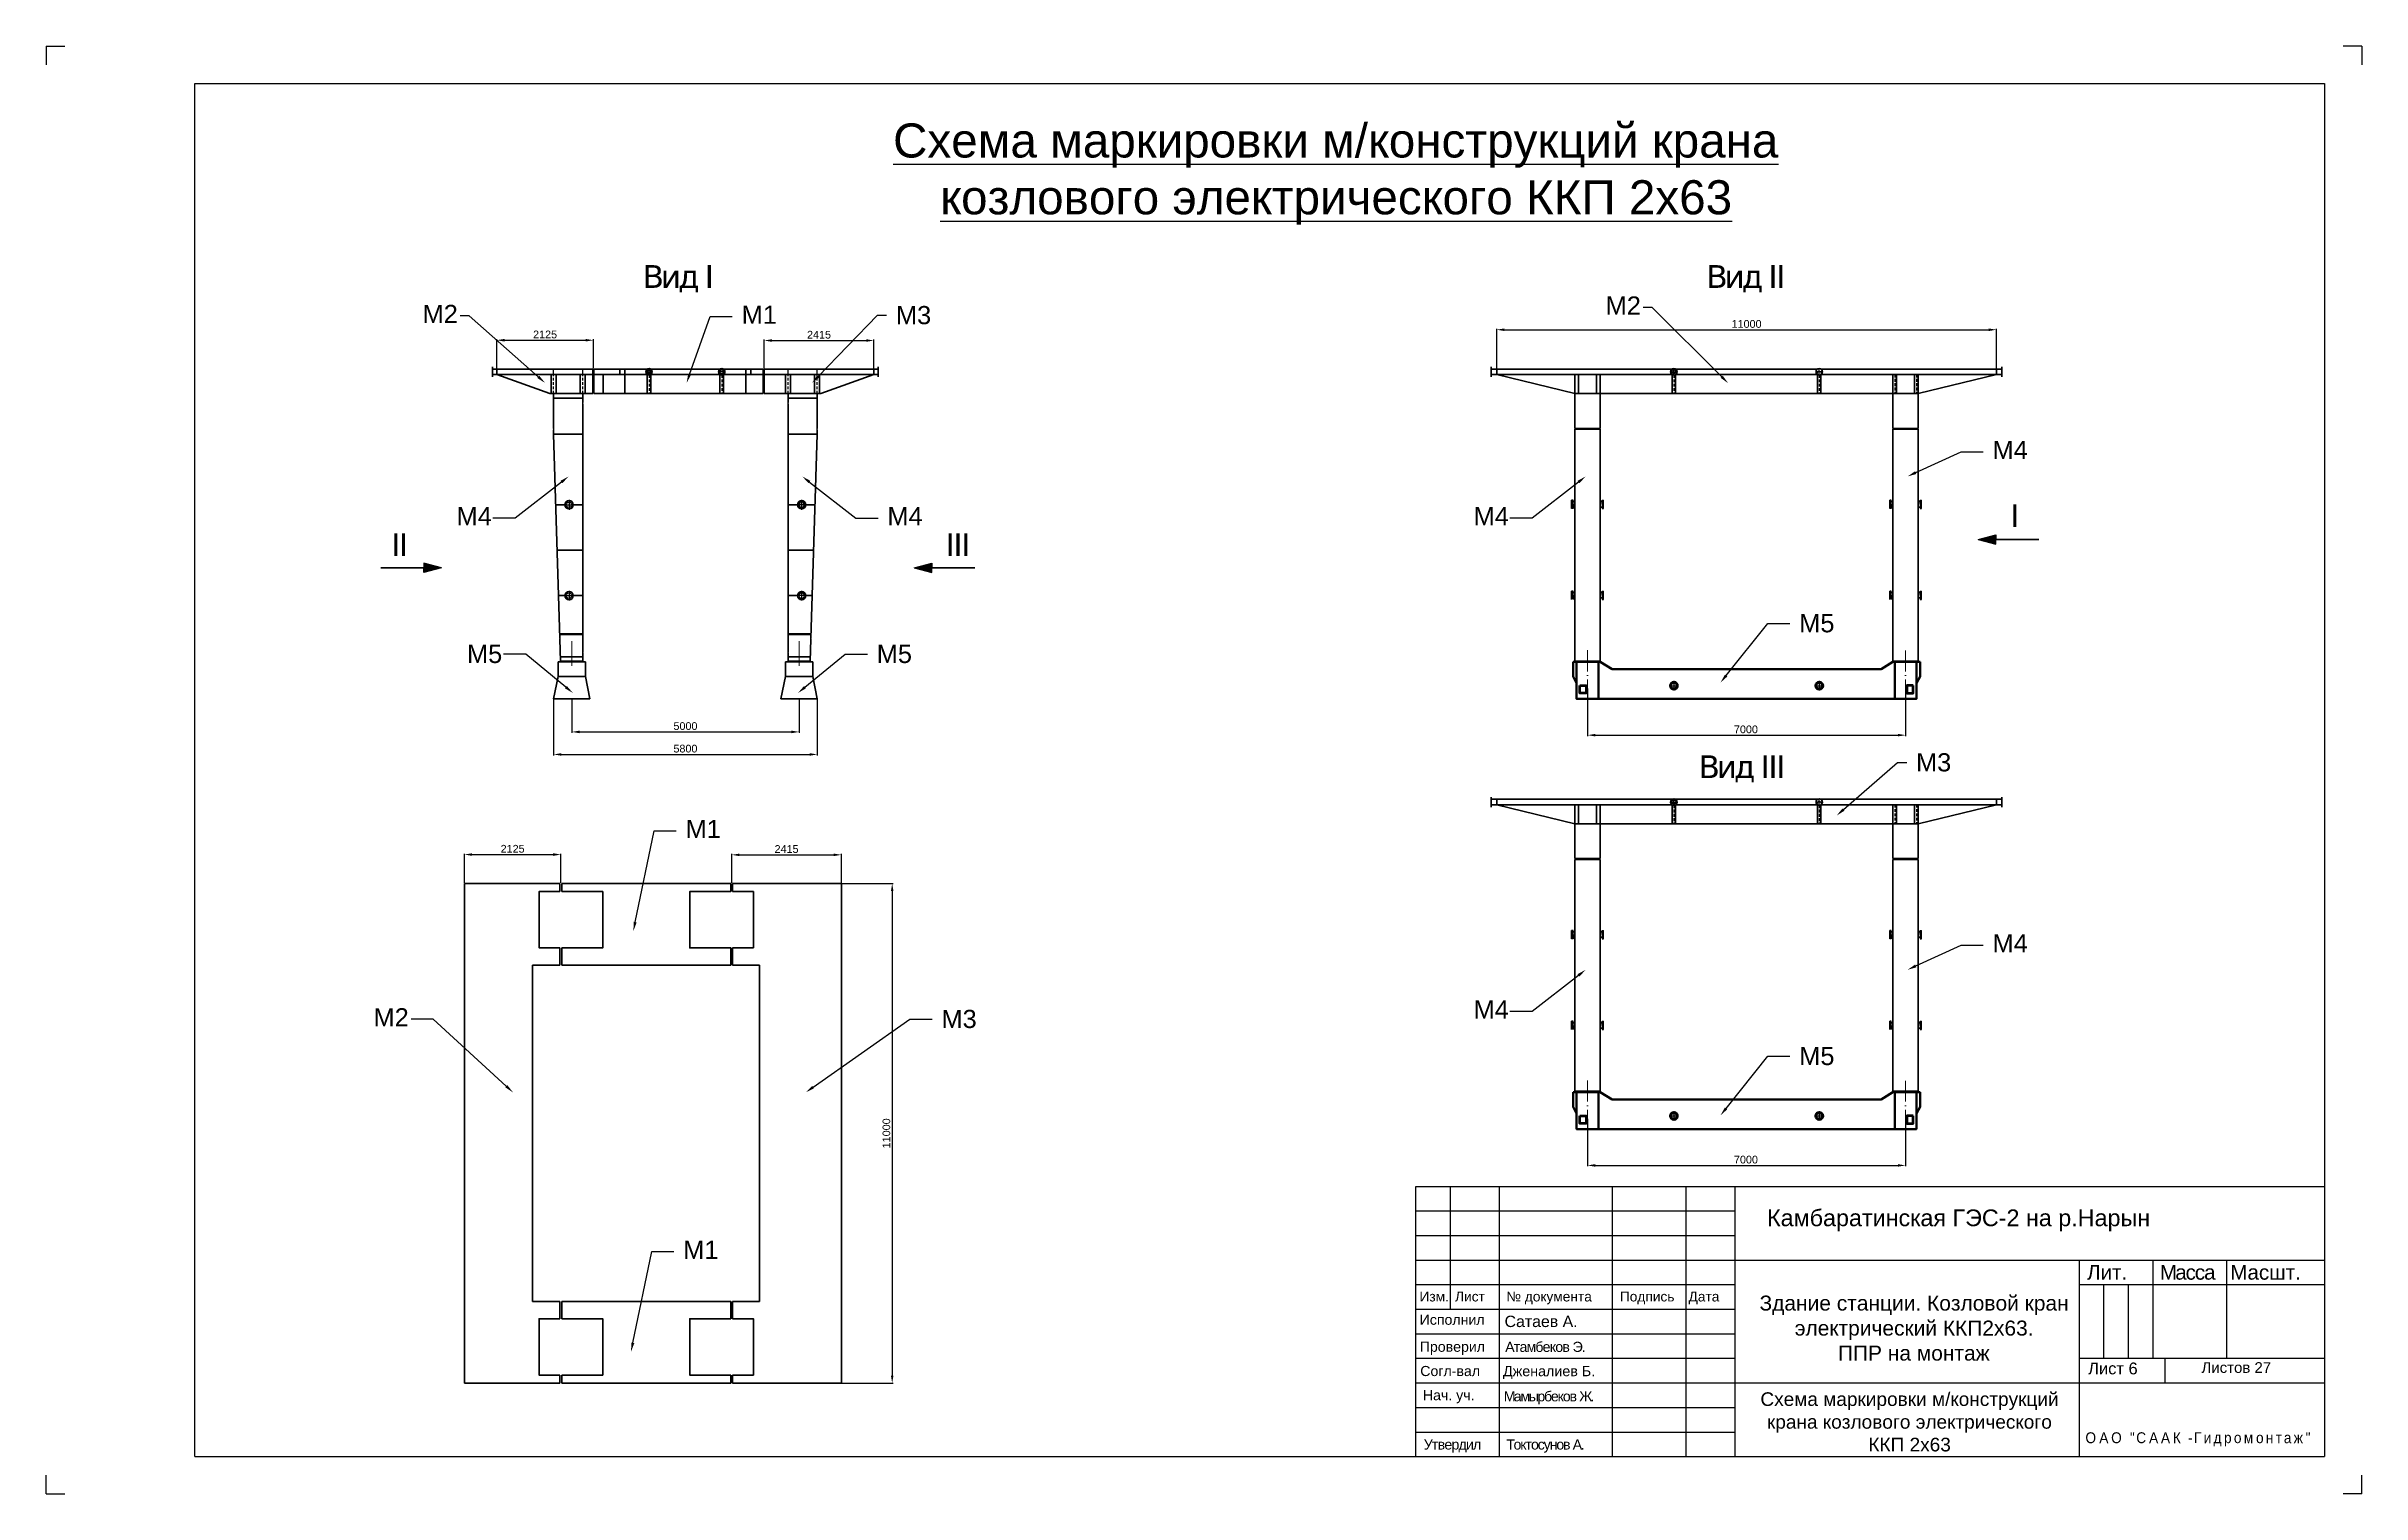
# Model space of a CAD drawing. Header units: millimetres. Extents: x 155577 to 993706, y -295114 to -113927.
# Drawn here: x 294467 to 345432, y -282929 to -251076 of the extents above; entities that cross this region are included whole.
import ezdxf
from ezdxf import colors
from ezdxf.entities.mleader import LeaderData, LeaderLine
from ezdxf.math import Vec2, Vec3

# ---------------------------------------------------------------- set-up
doc = ezdxf.new("R2010")
doc.units = ezdxf.units.MM
doc.linetypes.add('ACAD_ISO04W100', pattern=[30, 24, -3, 0, -3])
doc.linetypes.add('штриховая2', pattern=[9.525, 6.35, -3.175])
doc.layers.add('ось', color=160, linetype='Continuous', lineweight=15)
doc.layers.add('размер', color=84, linetype='Continuous', lineweight=18)
doc.styles.add('rom', font='times.ttf')
doc.styles.get("Standard").update_dxf_attribs({"font": 'arial.ttf'})
doc.dimstyles.new('ISO-25', dxfattribs={"dimtxt": 170, "dimasz": 170, "dimexe": 20, "dimexo": 10, "dimgap": 40, "dimtad": 1, "dimtxsty": 'Standard', "dimcen": 2.5, "dimadec": 0, "dimazin": 0, "dimtfac": 1, "dimtmove": 0, "dimatfit": 3, "dimfxl": 0, "dimarcsym": 0})

msp = doc.modelspace()

# ---------------------------------------------------------------- texts
for s, insert, char_height, width, attachment_point in [('\\pi177.16;{\\LСхема маркировки м/конструкций крана \\P\\pi1216;козлового электрического ККП 2х63}', (312927.706, -252773.099), 750, 19747.90655, 1), ('{\\fVerdana|b0|i0|c204|p34;\\H0.90909x;\\T0.85;Вид \\fVerdana|b0|i0|c0|p34;I}', (309131.697, -255891.867), 550, 2000.94782, 3), ('{\\fVerdana|b0|i0|c204|p34;\\H0.90909x;\\T0.85;Вид \\fVerdana|b0|i0|c0|p34;II}', (332717.15, -255891.867), 550, 2000.94782, 3), ('{\\fVerdana|b0|i0|c0|p34;\\H0.90909x;\\T0.85;I\\fVerdana|b0|i0|c204|p34;\\H1.1x; }', (337865.668, -261155.709), 550, 209.20372, 3), ('{\\fVerdana|b0|i0|c0|p34;\\H0.90909x;\\T0.85;II\\fVerdana|b0|i0|c204|p34; \\H1.1x; }', (302057.338, -261792.114), 550, 209.20372, 1), ('{\\fVerdana|b0|i0|c0|p34;\\H0.90909x;\\T0.85;III\\fVerdana|b0|i0|c204|p34; \\H1.1x; }', (314777.245, -261792.114), 550, 209.20372, 3), ('{\\fVerdana|b0|i0|c204|p34;\\H0.90909x;\\T0.85;Вид \\fVerdana|b0|i0|c0|p34;III}', (332717.15, -266680.003), 550, 2000.94782, 3), ('Камбаратинская ГЭС-2 на р.Нарын', (332343.035, -276674.704), 367.5672, 12733.9964, 1), ('{\\H1.5x;Лит.}', (339386.97, -277895.26), 216.216, 1007.23318, 1), ('{\\H1.5x;\\T0.9;Масса}', (340989.059, -277895.26), 216.216, 1007.23318, 1), ('{\\H1.5x;Масшт.}', (342540.068, -277895.26), 216.216, 1007.23318, 1), ('Изм.', (324693.381, -278482.399), 216.216, 2541.18786, 1), ('Лист', (325475.237, -278482.399), 216.216, 2541.18786, 1), ('{\\fArial|b0|i0|c204|p34;№ документа}', (326602.744, -278482.399), 216.216, 2541.18786, 1), ('Подпись ', (329103.158, -278482.399), 216.216, 1313.58627, 1), ('Дата', (330614.759, -278482.399), 216.216, 599.30808, 1), ('\\pi112.54;Здание станции. Козловой кран \\P\\pi889.14;электрический ККП2х63.\\P\\pi1838.2;ППР на монтаж', (332064.527, -278569.437), 330, 6982.87232, 1), ('Исполнил', (324695.915, -278989.192), 222.75, 1269.67192, 1), ('Сатаев А.', (326565.66, -279011.759), 250, 2184.45355, 1), ('Проверил', (324698.44, -279583.657), 222.75, 1269.67192, 1), ('{\\T0.9;Атамбеков Э}.', (326579.381, -279586.61), 222.75, 2343.21832, 1), ('Согл-вал', (324709.812, -280118.13), 222.75, 1269.67192, 1), ('Дженалиев Б.', (326531.639, -280118.487), 225, 2074.74154, 1), ('Лист 6', (339411.316, -280043.48), 259.4592, 1780.78844, 1), ('Листов 27', (341906.136, -280035.014), 235.872, 1618.89858, 1), ('Нач. уч.', (324766.968, -280649.617), 222.75, 1716.14349, 1), ('{\\T0.85;Мамырбеков Ж\\T0.75;.}', (326547.313, -280674.632), 222.75, 2563.54863, 1), ('\\pi271.97;Схема маркировки м/конструкций \\P\\pi415.83;крана козлового электрического \\P\\pi2649.1;ККП 2х63', (331924.661, -280698.46), 300, 7060.86222, 1), ('{\\T0.9;Утвердил}', (324785.76, -281735), 222.75, 1269.67192, 1), ('{\\T0.85;Токтосунов А.}', (326601.1, -281735), 222.75, 2626.17762, 1)]:
    msp.add_mtext(s, dxfattribs=dict(insert=insert, char_height=char_height, width=width, attachment_point=attachment_point))
at = {"linetype": 'Continuous', "insert": (341843.943, -281733.897), "char_height": 355.811919, "width": 5092.95781, "attachment_point": 5, "style": 'rom'}
msp.add_mtext('{\\fArial|b0|i0|c204|p34;\\H0.6733x;\\W0.9;\\T1.3;ОАО "СААК \\fArial|b0|i0|c0|p34;-\\fArial|b0|i0|c204|p34;Гидромонтаж\\fArial|b0|i0|c0|p34;"\\Fsimplex|c0;\\H1.485x;\\Q12;\\T1; }', dxfattribs=at)

# ---------------------------------------------------------------- blocks, each defined once
blk = doc.blocks.new('А4 альбом')
at = {"color": 4}
for p, q in [((367003, -112676), (367374, -112676)), ((367003, -112676), (367003, -113047)), ((413335, -112676), (412964, -112676)), ((413335, -112676), (412964, -112676)), ((413335, -112676), (413335, -113047)), ((413335, -112676), (413335, -113047)), ((367003, -141634), (367003, -141262)), ((413335, -141634), (413335, -141262)), ((367003, -141634), (367374, -141634)), ((413335, -141634), (412964, -141634))]:
    blk.add_line(p, q, dxfattribs=at)
for p, q in [((369973, -140891), (369973, -113419)), ((369973, -113419), (412593, -113419)), ((412593, -113419), (412593, -140891)), ((369973, -140891), (412593, -140891))]:
    blk.add_line(p, q)
blk = doc.blocks.new('*D151')
at = {"layer": 'Defpoints', "color": 0, "transparency": 16777216}
for p in [(328392, -265200), (335392, -265200), (335392, -266236)]:
    blk.add_point(p, dxfattribs=at)
at = {"layer": 'размер', "color": 0, "lineweight": -2, "transparency": 16777216}
for p, q in [((328392, -265210), (328392, -266256)), ((335392, -265210), (335392, -266256)), ((328562, -266236), (335222, -266236))]:
    blk.add_line(p, q, dxfattribs=at)
at = {"layer": 'размер', "color": 0, "transparency": 16777216}
for points in [[(328562, -266208), (328562, -266264), (328392, -266236)], [(335222, -266208), (335222, -266264), (335392, -266236)]]:
    blk.add_solid(points, dxfattribs=at)
at = {"layer": 'размер', "color": 0, "transparency": 16777216, "insert": (331878, -266109), "char_height": 170, "attachment_point": 5}
blk.add_mtext('7000', dxfattribs=at)
blk = doc.blocks.new('М5')
at = {"lineweight": 40}
for p, q in [((611505, -271291), (610905, -271291)), ((610905, -271291), (610905, -271611)), ((610905, -271611), (610985, -271757)), ((611505, -271291), (611765, -271451)), ((611765, -271451), (617685, -271451)), ((617945, -271291), (617685, -271451)), ((617945, -271291), (618545, -271291)), ((618545, -271611), (618465, -271757)), ((618545, -271291), (618545, -271611)), ((611465, -272103), (614725, -272103)), ((617774, -272103), (614725, -272103))]:
    blk.add_line(p, q, dxfattribs=at)
for p, q in [((613024, -271813), (613227, -271813)), ((613125, -271709), (613125, -271917)), ((616224, -271813), (616427, -271813)), ((616325, -271709), (616325, -271917))]:
    blk.add_line(p, q)
for points in [[(610985, -271291), (611465, -271291), (611465, -272103), (610985, -272103)], [(618465, -271291), (617985, -271291), (617985, -272103), (618465, -272103)]]:
    blk.add_lwpolyline(points, close=True, dxfattribs=at)
at = {"lineweight": 50}
for points in [[(611058, -271809), (611195, -271809), (611195, -271976), (611058, -271976)], [(618392, -271809), (618255, -271809), (618255, -271976), (618392, -271976)]]:
    blk.add_lwpolyline(points, close=True, dxfattribs=at)
at = {"lineweight": 40}
for centre in [(613125, -271813), (616325, -271813)]:
    blk.add_circle(centre, 83.1, dxfattribs=at)
for centre in [(613125, -271813), (616325, -271813)]:
    blk.add_circle(centre, 57)
for centre, radius, start, end in [((613125, -271813), 83.1, 208.7635, 331.2365), ((613125, -271813), 57, 224.563, 315.437), ((616325, -271813), 83.1, 208.7635, 331.2365), ((616325, -271813), 57, 224.563, 315.437)]:
    blk.add_arc(centre, radius, start, end)
blk = doc.blocks.new('М2 вид фронт')
at = {"lineweight": 30}
for p, q in [((609105, -264825), (609105, -265045)), ((613087, -264875), (609105, -264875)), ((613087, -264995), (609105, -264995)), ((609225, -264875), (609225, -264995)), ((610945, -265415), (609225, -264995)), ((610945, -265415), (610945, -264995)), ((611025, -265415), (611025, -264995)), ((611425, -265415), (611425, -264995)), ((611505, -265415), (611505, -264995)), ((613087, -264995), (613087, -265415)), ((614725, -264875), (613163, -264875)), ((614725, -264995), (613163, -264995)), ((613163, -264995), (613163, -265415)), ((614725, -264875), (616287, -264875)), ((614725, -264995), (616287, -264995)), ((616287, -264995), (616287, -265415)), ((616363, -264875), (620345, -264875)), ((616363, -264995), (620345, -264995)), ((616363, -264995), (616363, -265415)), ((617945, -265415), (617945, -264995)), ((618025, -265415), (618025, -264995)), ((618425, -265415), (618425, -264995)), ((618505, -265415), (620225, -264995)), ((618505, -265415), (618505, -264995)), ((620225, -264875), (620225, -264995)), ((620345, -264825), (620345, -265045)), ((610945, -265415), (614725, -265415)), ((610945, -265415), (610945, -266180)), ((611505, -265415), (611505, -266180)), ((618505, -265415), (614725, -265415)), ((617945, -265415), (617945, -266180)), ((618505, -265415), (618505, -266180)), ((611505, -266180), (610945, -266180)), ((618505, -266180), (617945, -266180))]:
    blk.add_line(p, q, dxfattribs=at)
for p, q in [((613050, -264935), (613200, -264935)), ((613125, -264995), (613125, -264864)), ((616400, -264935), (616250, -264935)), ((616325, -264995), (616325, -264864))]:
    blk.add_line(p, q)
at = {"linetype": 'штриховая2', "ltscale": 10}
for p, q in [((613125, -265006), (613125, -265415)), ((616325, -265006), (616325, -265415)), ((617985, -264995), (617985, -265415)), ((618465, -264995), (618465, -265415))]:
    blk.add_line(p, q, dxfattribs=at)
at = {"lineweight": 30}
for centre in [(613125, -264935), (616325, -264935)]:
    blk.add_circle(centre, 70.9, dxfattribs=at)
blk.add_circle((613125, -264935), 43.5)
blk = doc.blocks.new('М4 вид фронт')
for points in [[(610875, -267749), (610905, -267749), (610905, -267841), (610905, -267933), (610875, -267933)], [(611575, -267933), (611545, -267933), (611545, -267841), (611545, -267749), (611575, -267749)], [(610875, -269749), (610905, -269749), (610905, -269841), (610905, -269933), (610875, -269933)], [(611575, -269933), (611545, -269933), (611545, -269841), (611545, -269749), (611575, -269749)]]:
    blk.add_hatch(color=256).paths.add_polyline_path(points)
at = {"lineweight": 30}
for p, q in [((610945, -266190), (610945, -271291)), ((611505, -266190), (610945, -266190)), ((611505, -266190), (611505, -271291)), ((610905, -267781), (610945, -267781)), ((610905, -267901), (610945, -267901)), ((611505, -267781), (611545, -267781)), ((611505, -267901), (611545, -267901)), ((610905, -269781), (610945, -269781)), ((610905, -269901), (610945, -269901)), ((611505, -269781), (611545, -269781)), ((611505, -269901), (611545, -269901)), ((611505, -271291), (610945, -271291))]:
    blk.add_line(p, q, dxfattribs=at)
for p, q in [((610905, -267749), (610875, -267749)), ((610875, -267933), (610875, -267749)), ((610905, -267933), (610875, -267933)), ((610905, -267841), (610905, -267749)), ((610905, -267841), (610905, -267933)), ((611545, -267841), (611545, -267749)), ((611545, -267749), (611575, -267749)), ((611545, -267841), (611545, -267933)), ((611545, -267933), (611575, -267933)), ((611575, -267933), (611575, -267749)), ((610905, -269749), (610875, -269749)), ((610875, -269933), (610875, -269749)), ((610905, -269841), (610905, -269749)), ((610905, -269841), (610905, -269933)), ((611545, -269841), (611545, -269749)), ((611545, -269749), (611575, -269749)), ((611545, -269841), (611545, -269933)), ((611545, -269933), (611575, -269933)), ((611575, -269933), (611575, -269749))]:
    blk.add_line(p, q)
blk = doc.blocks.new('М1')
at = {"lineweight": 30}
for p, q in [((547916, -35398), (546739, -35398)), ((546739, -35398), (546739, -35938)), ((547916, -35518), (546739, -35518)), ((546944, -35518), (546944, -35938)), ((547315, -35518), (547315, -35398)), ((547425, -35518), (547425, -35398)), ((547425, -35518), (547425, -35938)), ((547916, -35518), (547916, -35938)), ((548754, -35398), (547992, -35398)), ((548754, -35518), (547992, -35518)), ((548754, -35518), (547992, -35518)), ((547992, -35518), (547992, -35938)), ((548754, -35398), (549516, -35398)), ((548754, -35518), (549516, -35518)), ((548754, -35518), (549516, -35518)), ((549516, -35518), (549516, -35938)), ((549592, -35398), (550469, -35398)), ((549592, -35518), (550469, -35518)), ((549592, -35518), (549592, -35938)), ((550083, -35398), (550083, -35938)), ((550192, -35518), (550192, -35398)), ((550469, -35398), (550469, -35938)), ((546739, -35938), (550469, -35938)), ((547992, -35938), (547992, -35938))]:
    blk.add_line(p, q, dxfattribs=at)
for p, q in [((547879, -35458), (548029, -35458)), ((547954, -35526), (547954, -35395)), ((549629, -35458), (549479, -35458))]:
    blk.add_line(p, q)
at = {"linetype": 'штриховая2', "ltscale": 10}
for p, q in [((547954, -35529), (547954, -35938)), ((549554, -35529), (549554, -35938))]:
    blk.add_line(p, q, dxfattribs=at)
at = {"lineweight": 30}
for centre, radius in [((547954, -35458), 70.9), ((547954, -35458), 43.5), ((549554, -35458), 70.9), ((549554, -35458), 43.5)]:
    blk.add_circle(centre, radius, dxfattribs=at)
blk = doc.blocks.new('М4')
at = {"lineweight": 50}
for p, q in [((512136, -37683), (512116, -37683)), ((511496, -38253), (511476, -38253))]:
    blk.add_line(p, q, dxfattribs=at)
at = {"lineweight": 30}
for p, q in [((512126, -43144), (512126, -37683)), ((511486, -38348), (511486, -38253)), ((511486, -38348), (511625, -42849)), ((512126, -38348), (511486, -38348)), ((511534, -39904), (511734, -39904)), ((511918, -39904), (512126, -39904)), ((511565, -40904), (512126, -40904)), ((511565, -40904), (512126, -40904)), ((511596, -41904), (511734, -41904)), ((511596, -41904), (511734, -41904)), ((511918, -41904), (512126, -41904)), ((511918, -41904), (512126, -41904))]:
    blk.add_line(p, q, dxfattribs=at)
for p, q in [((511756, -39904), (511896, -39904)), ((511826, -39795), (511826, -40012)), ((511826, -39795), (511826, -40012)), ((511756, -41904), (511896, -41904)), ((511826, -41795), (511826, -42012))]:
    blk.add_line(p, q)
at = {"lineweight": 40}
for p, q in [((512126, -42754), (511622, -42754)), ((512126, -42754), (511622, -42754)), ((511635, -42849), (511615, -42849)), ((511615, -42849), (511635, -42849)), ((512136, -43144), (512116, -43144))]:
    blk.add_line(p, q, dxfattribs=at)
at = {"lineweight": 30}
for centre in [(511826, -39904), (511826, -41904)]:
    blk.add_circle(centre, 92.2, dxfattribs=at)
for centre in [(511826, -39904), (511826, -41904)]:
    blk.add_circle(centre, 60)
blk = doc.blocks.new('М2')
at = {"lineweight": 30}
for p, q in [((510138, -36888), (510138, -37108)), ((512351, -36938), (510138, -36938)), ((512351, -37058), (510138, -37058)), ((510236, -36938), (510236, -37058)), ((511406, -37478), (510236, -37058)), ((511431, -37478), (511431, -37058)), ((511541, -37478), (511541, -37058)), ((512071, -37478), (512071, -37058)), ((512181, -37478), (512181, -37058)), ((512351, -36938), (512351, -37478)), ((511406, -37478), (511666, -37478)), ((511486, -38243), (511486, -37478)), ((512126, -37578), (511486, -37578)), ((511541, -37478), (512351, -37478)), ((512126, -37673), (512126, -37478))]:
    blk.add_line(p, q, dxfattribs=at)
for p, q in [((511486, -37058), (511486, -36938)), ((512126, -37058), (512126, -36938)), ((511426, -37478), (511546, -37478))]:
    blk.add_line(p, q)
at = {"linetype": 'штриховая2', "ltscale": 10}
for p, q in [((511486, -37478), (511486, -37058)), ((512126, -37478), (512126, -37058))]:
    blk.add_line(p, q, dxfattribs=at)
at = {"lineweight": 50}
for p, q in [((512136, -37673), (512116, -37673)), ((511496, -38243), (511476, -38243))]:
    blk.add_line(p, q, dxfattribs=at)
blk = doc.blocks.new('М3')
at = {"lineweight": 30}
for p, q in [((474414, -36938), (476927, -36938)), ((474414, -36938), (474414, -37478)), ((474414, -37058), (476927, -37058)), ((474884, -37478), (474884, -37058)), ((474994, -37478), (474994, -37058)), ((475524, -37478), (475524, -37058)), ((475634, -37478), (475634, -37058)), ((475659, -37478), (476829, -37058)), ((476829, -36938), (476829, -37058)), ((476927, -36888), (476927, -37108)), ((474939, -37478), (474414, -37478)), ((474939, -37673), (474939, -37478)), ((475659, -37478), (474939, -37478)), ((475579, -37578), (474939, -37578)), ((475579, -37578), (475399, -37578)), ((475639, -37478), (475519, -37478)), ((475579, -38243), (475579, -37478))]:
    blk.add_line(p, q, dxfattribs=at)
for p, q in [((474939, -37058), (474939, -36938)), ((475579, -37058), (475579, -36938))]:
    blk.add_line(p, q)
at = {"linetype": 'штриховая2', "ltscale": 10}
for p, q in [((474939, -37478), (474939, -37058)), ((475579, -37478), (475579, -37058))]:
    blk.add_line(p, q, dxfattribs=at)
at = {"lineweight": 50}
for p, q in [((474929, -37673), (474949, -37673)), ((475569, -38243), (475589, -38243))]:
    blk.add_line(p, q, dxfattribs=at)
blk = doc.blocks.new('М5 вид проф')
at = {"lineweight": 30}
for p, q in [((327770, -271975), (328370, -271975)), ((327770, -271975), (327770, -272295)), ((328370, -271975), (328370, -272295)), ((327770, -272295), (327670, -272787)), ((327770, -272295), (328370, -272295)), ((328370, -272295), (328470, -272787)), ((327670, -272787), (328470, -272787))]:
    blk.add_line(p, q, dxfattribs=at)
blk = doc.blocks.new('*D166')
at = {"layer": 'Defpoints', "color": 0, "transparency": 16777216}
for p in [(306033, -265437), (311038, -265437), (311038, -266164)]:
    blk.add_point(p, dxfattribs=at)
at = {"layer": 'размер', "color": 0, "lineweight": -2, "transparency": 16777216}
for p, q in [((306033, -265447), (306033, -266184)), ((311038, -265447), (311038, -266184)), ((306203, -266164), (310868, -266164))]:
    blk.add_line(p, q, dxfattribs=at)
at = {"layer": 'размер', "color": 0, "transparency": 16777216}
for points in [[(306203, -266136), (306203, -266193), (306033, -266164)], [(310868, -266136), (310868, -266193), (311038, -266164)]]:
    blk.add_solid(points, dxfattribs=at)
at = {"layer": 'размер', "color": 0, "transparency": 16777216, "insert": (308535, -266037), "char_height": 170, "attachment_point": 5}
blk.add_mtext('5000', dxfattribs=at)
blk = doc.blocks.new('*D167')
at = {"layer": 'Defpoints', "color": 0, "transparency": 16777216}
for p in [(311968, -268870), (309553, -269499), (311968, -269499)]:
    blk.add_point(p, dxfattribs=at)
at = {"layer": 'размер', "color": 0, "lineweight": -2, "transparency": 16777216}
for p, q in [((309553, -269489), (309553, -268850)), ((309723, -268870), (311798, -268870)), ((311968, -269489), (311968, -268850))]:
    blk.add_line(p, q, dxfattribs=at)
at = {"layer": 'размер', "color": 0, "transparency": 16777216}
for points in [[(309723, -268842), (309723, -268898), (309553, -268870)], [(311798, -268842), (311798, -268898), (311968, -268870)]]:
    blk.add_solid(points, dxfattribs=at)
at = {"layer": 'размер', "color": 0, "transparency": 16777216, "insert": (310761, -268743), "char_height": 170, "attachment_point": 5}
blk.add_mtext('2415', dxfattribs=at)
blk = doc.blocks.new('*D168')
at = {"layer": 'Defpoints', "color": 0, "transparency": 16777216}
for p in [(305793, -268864), (303668, -269499), (305793, -269499)]:
    blk.add_point(p, dxfattribs=at)
at = {"layer": 'размер', "color": 0, "lineweight": -2, "transparency": 16777216}
for p, q in [((303668, -269489), (303668, -268844)), ((303838, -268864), (305623, -268864)), ((305793, -269489), (305793, -268844))]:
    blk.add_line(p, q, dxfattribs=at)
at = {"layer": 'размер', "color": 0, "transparency": 16777216}
for points in [[(303838, -268835), (303838, -268892), (303668, -268864)], [(305623, -268835), (305623, -268892), (305793, -268864)]]:
    blk.add_solid(points, dxfattribs=at)
at = {"layer": 'размер', "color": 0, "transparency": 16777216, "insert": (304731, -268737), "char_height": 170, "attachment_point": 5}
blk.add_mtext('2125', dxfattribs=at)
blk = doc.blocks.new('*D169')
at = {"layer": 'Defpoints', "color": 0, "transparency": 16777216}
for p in [(311968, -269499), (311968, -280499), (313086, -280499)]:
    blk.add_point(p, dxfattribs=at)
at = {"layer": 'размер', "color": 0, "lineweight": -2, "transparency": 16777216}
for p, q in [((311978, -269499), (313106, -269499)), ((313086, -269669), (313086, -280329)), ((311978, -280499), (313106, -280499))]:
    blk.add_line(p, q, dxfattribs=at)
at = {"layer": 'размер', "color": 0, "transparency": 16777216}
for points in [[(313058, -269669), (313114, -269669), (313086, -269499)], [(313058, -280329), (313114, -280329), (313086, -280499)]]:
    blk.add_solid(points, dxfattribs=at)
at = {"layer": 'размер', "color": 0, "transparency": 16777216, "insert": (312959, -274999), "char_height": 170, "attachment_point": 5, "rotation": 90}
blk.add_mtext('11000', dxfattribs=at)
blk = doc.blocks.new('М2 план')
at = {"lineweight": 30}
for p, q in [((311168, -270401), (313273, -270401)), ((311168, -281401), (311168, -270401)), ((313273, -270401), (313273, -270580)), ((313273, -271819), (313273, -272201)), ((312668, -279601), (312668, -272201)), ((312668, -272201), (313273, -272201)), ((313273, -279601), (312668, -279601)), ((313273, -279983), (313273, -279601)), ((313273, -281401), (313273, -281222)), ((313273, -281401), (311168, -281401))]:
    blk.add_line(p, q, dxfattribs=at)
for points in [[(313273, -271819), (312815, -271819), (312815, -270580), (313273, -270580)], [(313273, -279983), (312815, -279983), (312815, -281222), (313273, -281222)]]:
    blk.add_lwpolyline(points, dxfattribs=at)
blk = doc.blocks.new('М1 план')
at = {"lineweight": 30}
for p, q in [((317033, -279601), (313313, -279601)), ((313313, -279983), (313313, -279601)), ((317033, -279983), (317033, -279601)), ((313313, -281401), (313313, -281222)), ((317033, -281401), (317033, -281222)), ((317033, -281401), (313313, -281401))]:
    blk.add_line(p, q, dxfattribs=at)
for points in [[(313313, -281222), (314216, -281222), (314216, -279983), (313313, -279983)], [(317033, -281222), (316130, -281222), (316130, -279983), (317033, -279983)]]:
    blk.add_lwpolyline(points, dxfattribs=at)
blk = doc.blocks.new('М3 план')
at = {"lineweight": 30}
for p, q in [((317073, -270401), (319468, -270401)), ((317073, -270401), (317073, -270580)), ((319468, -270401), (319468, -281401)), ((317073, -271819), (317073, -272201)), ((317073, -272201), (317668, -272201)), ((317668, -272201), (317668, -279601)), ((317668, -279601), (317073, -279601)), ((317073, -279983), (317073, -279601)), ((317073, -281401), (317073, -281222)), ((319468, -281401), (317073, -281401))]:
    blk.add_line(p, q, dxfattribs=at)
for points in [[(317073, -271819), (317532, -271819), (317532, -270580), (317073, -270580)], [(317073, -279983), (317532, -279983), (317532, -281222), (317073, -281222)]]:
    blk.add_lwpolyline(points, dxfattribs=at)
blk = doc.blocks.new('*D173')
at = {"layer": 'Defpoints', "color": 0, "transparency": 16777216}
for p in [(337392, -257313), (326392, -258179), (337392, -258179)]:
    blk.add_point(p, dxfattribs=at)
at = {"layer": 'размер', "color": 0, "lineweight": -2, "transparency": 16777216}
for p, q in [((326392, -258169), (326392, -257293)), ((326562, -257313), (337222, -257313)), ((337392, -258169), (337392, -257293))]:
    blk.add_line(p, q, dxfattribs=at)
at = {"layer": 'размер', "color": 0, "transparency": 16777216}
for points in [[(326562, -257285), (326562, -257342), (326392, -257313)], [(337222, -257285), (337222, -257342), (337392, -257313)]]:
    blk.add_solid(points, dxfattribs=at)
at = {"layer": 'размер', "color": 0, "transparency": 16777216, "insert": (331892, -257187), "char_height": 170, "attachment_point": 5}
blk.add_mtext('11000', dxfattribs=at)
blk = doc.blocks.new('*D174')
at = {"layer": 'Defpoints', "color": 0, "transparency": 16777216}
for p in [(312683, -257551), (310268, -258179), (312683, -258179)]:
    blk.add_point(p, dxfattribs=at)
at = {"layer": 'размер', "color": 0, "lineweight": -2, "transparency": 16777216}
for p, q in [((310268, -258169), (310268, -257531)), ((310438, -257551), (312513, -257551)), ((312683, -258169), (312683, -257531))]:
    blk.add_line(p, q, dxfattribs=at)
at = {"layer": 'размер', "color": 0, "transparency": 16777216}
for points in [[(310438, -257522), (310438, -257579), (310268, -257551)], [(312513, -257522), (312513, -257579), (312683, -257551)]]:
    blk.add_solid(points, dxfattribs=at)
at = {"layer": 'размер', "color": 0, "transparency": 16777216, "insert": (311475, -257424), "char_height": 170, "attachment_point": 5}
blk.add_mtext('2415', dxfattribs=at)
blk = doc.blocks.new('*D175')
at = {"layer": 'Defpoints', "color": 0, "transparency": 16777216}
for p in [(306508, -257544), (304383, -258179), (306508, -258179)]:
    blk.add_point(p, dxfattribs=at)
at = {"layer": 'размер', "color": 0, "lineweight": -2, "transparency": 16777216}
for p, q in [((304383, -258169), (304383, -257524)), ((304553, -257544), (306338, -257544)), ((306508, -258169), (306508, -257524))]:
    blk.add_line(p, q, dxfattribs=at)
at = {"layer": 'размер', "color": 0, "transparency": 16777216}
for points in [[(304553, -257516), (304553, -257573), (304383, -257544)], [(306338, -257516), (306338, -257573), (306508, -257544)]]:
    blk.add_solid(points, dxfattribs=at)
at = {"layer": 'размер', "color": 0, "transparency": 16777216, "insert": (305445, -257418), "char_height": 170, "attachment_point": 5}
blk.add_mtext('2125', dxfattribs=at)
blk = doc.blocks.new('*D176')
at = {"layer": 'Defpoints', "color": 0, "transparency": 16777216}
for p in [(305633, -265437), (311438, -265437), (311438, -266660)]:
    blk.add_point(p, dxfattribs=at)
at = {"layer": 'размер', "color": 0, "lineweight": -2, "transparency": 16777216}
for p, q in [((305633, -265447), (305633, -266680)), ((311438, -265447), (311438, -266680)), ((305803, -266660), (311268, -266660))]:
    blk.add_line(p, q, dxfattribs=at)
at = {"layer": 'размер', "color": 0, "transparency": 16777216}
for points in [[(305803, -266632), (305803, -266688), (305633, -266660)], [(311268, -266632), (311268, -266688), (311438, -266660)]]:
    blk.add_solid(points, dxfattribs=at)
at = {"layer": 'размер', "color": 0, "transparency": 16777216, "insert": (308535, -266533), "char_height": 170, "attachment_point": 5}
blk.add_mtext('5800', dxfattribs=at)
blk = doc.blocks.new('*D177')
at = {"layer": 'Defpoints', "color": 0, "transparency": 16777216}
for p in [(328392, -274669), (335392, -274669), (335392, -275705)]:
    blk.add_point(p, dxfattribs=at)
at = {"layer": 'размер', "color": 0, "lineweight": -2, "transparency": 16777216}
for p, q in [((328392, -274679), (328392, -275725)), ((335392, -274679), (335392, -275725)), ((328562, -275705), (335222, -275705))]:
    blk.add_line(p, q, dxfattribs=at)
at = {"layer": 'размер', "color": 0, "transparency": 16777216}
for points in [[(328562, -275676), (328562, -275733), (328392, -275705)], [(335222, -275676), (335222, -275733), (335392, -275705)]]:
    blk.add_solid(points, dxfattribs=at)
at = {"layer": 'размер', "color": 0, "transparency": 16777216, "insert": (331878, -275578), "char_height": 170, "attachment_point": 5}
blk.add_mtext('7000', dxfattribs=at)

# ---------------------------------------------------------------- dimensions: what is measured, and where the dimension line sits
at = {"layer": 'размер'}
for base, p1, p2, picture, middle in [((306507.9, -257544.432), (304382.9, -258179.147), (306507.9, -258179.147), '*D175', (305445.4, -257544.432)), ((335391.977, -266236.126), (328391.977, -265200.147), (335391.977, -265200.147), '*D151', (331877.857, -266236.126)), ((305793.146, -268863.81), (303668.146, -269498.525), (305793.146, -269498.525), '*D168', (304730.646, -268863.81)), ((335391.977, -275704.617), (328391.977, -274668.638), (335391.977, -274668.638), '*D177', (331877.857, -275704.617))]:
    dim = msp.add_linear_dim(base=base, p1=p1, p2=p2, dimstyle='ISO-25', dxfattribs=at)
    dim.commit()
    dim.dimension.update_dxf_attribs({"geometry": picture, "text_midpoint": middle, "dimtype": 160})
for base, p1, p2, picture, middle in [((312682.9, -257550.698), (310267.9, -258179.147), (312682.9, -258179.147), '*D174', (311475.4, -257423.901)), ((337391.977, -257313.441), (326391.977, -258179.147), (337391.977, -258179.147), '*D173', (331891.977, -257186.644)), ((311968.146, -268870.076), (309553.146, -269498.525), (311968.146, -269498.525), '*D167', (310760.646, -268743.279))]:
    dim = msp.add_linear_dim(base=base, p1=p1, p2=p2, dimstyle='ISO-25', dxfattribs=at)
    dim.commit()
    dim.dimension.update_dxf_attribs({"geometry": picture, "text_midpoint": middle})
dim = msp.add_linear_dim(base=(311437.537, -266659.953), p1=(305632.9, -265437.419), p2=(311437.537, -265437.419), text='5800', dimstyle='ISO-25', dxfattribs=at)
dim.commit()
dim.dimension.update_dxf_attribs({"geometry": '*D176', "text_midpoint": (308535.218, -266659.953), "dimtype": 160})
dim = msp.add_linear_dim(base=(311037.537, -266164.191), p1=(306032.9, -265437.419), p2=(311037.537, -265437.419), text='5000', dimstyle='ISO-25', dxfattribs=at)
dim.commit()
dim.dimension.update_dxf_attribs({"geometry": '*D166', "text_midpoint": (308535.218, -266037.394)})
dim = msp.add_linear_dim(base=(313085.91, -280498.525), p1=(311968.146, -269498.525), p2=(311968.146, -280498.525), angle=90, dimstyle='ISO-25', dxfattribs=at)
dim.commit()
dim.dimension.update_dxf_attribs({"geometry": '*D169', "text_midpoint": (312959.112, -274998.525)})

# ---------------------------------------------------------------- hatches: boundary and pattern name
for points in [[(336987.182, -261928.508), (337379.292, -261824.018), (337379.292, -261928.508), (337379.292, -262032.999)], [(303165.486, -262552.219), (302773.375, -262447.729), (302773.375, -262552.219), (302773.375, -262656.71)], [(313567.343, -262552.219), (313959.454, -262447.729), (313959.454, -262552.219), (313959.454, -262656.71)]]:
    msp.add_hatch(color=256).paths.add_polyline_path(points)

# ---------------------------------------------------------------- linework, layer by layer
for p, q in [((336987.182, -261928.508), (337379.292, -261824.018)), ((336987.182, -261928.508), (337379.292, -262032.999)), ((337379.292, -261824.018), (337379.292, -261928.508)), ((337379.292, -262032.999), (337379.292, -261928.508)), ((303165.486, -262552.219), (302773.375, -262447.729)), ((302773.375, -262447.729), (302773.375, -262552.219)), ((313567.343, -262552.219), (313959.454, -262447.729)), ((313959.454, -262447.729), (313959.454, -262552.219)), ((303165.486, -262552.219), (302773.375, -262656.71)), ((302773.375, -262656.71), (302773.375, -262552.219)), ((313567.343, -262552.219), (313959.454, -262656.71)), ((313959.454, -262656.71), (313959.454, -262552.219)), ((324615.034, -282112.511), (324615.034, -276166.571)), ((324615.034, -276166.571), (344615.014, -276166.571)), ((325371.79, -278869.271), (325371.79, -276166.571)), ((326452.87, -282112.511), (326452.87, -276166.571)), ((328939.354, -282112.511), (328939.354, -276166.571)), ((330560.974, -282112.511), (330560.974, -276166.571)), ((331642.054, -282112.511), (331642.054, -276166.571)), ((344615.014, -276166.571), (344615.014, -282112.511)), ((324615.034, -276707.111), (331642.054, -276707.111)), ((324615.034, -277247.651), (331642.054, -277247.651)), ((324615.034, -277788.191), (344615.014, -277788.191)), ((324615.034, -277788.191), (344615.014, -277788.191)), ((339209.614, -277788.191), (339209.614, -282112.511)), ((340831.234, -277788.191), (340831.234, -279950.351)), ((342452.854, -277788.191), (342452.854, -279950.351)), ((324615.034, -278328.731), (331642.054, -278328.731)), ((339209.614, -278328.731), (344615.014, -278328.731)), ((339750.154, -278328.731), (339750.154, -279950.351)), ((340290.694, -278328.731), (340290.694, -279950.351)), ((324615.034, -278869.271), (331642.054, -278869.271)), ((324615.034, -278869.271), (331642.054, -278869.271)), ((324615.034, -279409.811), (331642.054, -279409.811)), ((324615.034, -279409.811), (331642.054, -279409.811)), ((324615.034, -279950.351), (331642.054, -279950.351)), ((339209.614, -279950.351), (344615.014, -279950.351)), ((341097.717, -279950.351), (341097.717, -280490.891)), ((324615.034, -280490.891), (344615.014, -280490.891)), ((324615.034, -281031.431), (331642.054, -281031.431)), ((324615.034, -281031.431), (331642.054, -281031.431)), ((324615.034, -281571.971), (331642.054, -281571.971))]:
    msp.add_line(p, q)
at = {"lineweight": 30}
for p, q in [((337379.292, -261928.508), (338325.336, -261928.508)), ((302773.375, -262552.219), (301827.331, -262552.219)), ((313959.454, -262552.219), (314905.498, -262552.219)), ((305772.346, -264120.241), (305787.49, -264610.147)), ((306272.9, -264610.147), (306272.9, -264415.147)), ((310792.9, -264610.147), (310792.9, -264415.147)), ((311293.453, -264120.241), (311278.309, -264610.147)), ((306272.9, -264515.147), (305784.554, -264515.147)), ((306272.9, -264515.147), (305784.554, -264515.147)), ((306272.9, -264610.147), (305787.49, -264610.147)), ((306272.9, -264610.147), (305787.49, -264610.147)), ((310792.9, -264515.147), (311281.246, -264515.147)), ((310792.9, -264515.147), (311281.246, -264515.147)), ((310792.9, -264610.147), (311278.309, -264610.147)), ((310792.9, -264610.147), (311278.309, -264610.147)), ((328671.977, -264625.147), (328111.977, -264625.147)), ((331891.977, -265940.147), (331891.977, -265940.147)), ((331891.977, -265940.147), (331891.977, -265940.147)), ((328671.977, -274093.638), (328111.977, -274093.638)), ((331891.977, -275408.638), (331891.977, -275408.638)), ((331891.977, -275408.638), (331891.977, -275408.638))]:
    msp.add_line(p, q, dxfattribs=at)
at = {"lineweight": 40}
for p, q in [((305782.346, -264120.241), (305762.346, -264120.241)), ((306282.9, -264415.147), (306262.9, -264415.147)), ((310782.9, -264415.147), (310802.9, -264415.147)), ((311283.453, -264120.241), (311303.453, -264120.241)), ((335539.958, -265437.419), (334940.549, -265437.419)), ((335539.958, -274905.91), (334940.549, -274905.91))]:
    msp.add_line(p, q, dxfattribs=at)
for centre in [(333491.977, -258269.147), (333491.977, -267737.638)]:
    msp.add_circle(centre, 43.459)
at = {"layer": 'ось', "linetype": 'ACAD_ISO04W100', "ltscale": 30}
for p, q in [((306032.9, -264709.044), (306032.9, -264166.699)), ((311037.537, -264709.044), (311037.537, -264166.699)), ((328391.977, -265733.136), (328391.977, -264366.545)), ((335391.977, -265733.136), (335391.977, -264371.97)), ((328391.977, -275201.627), (328391.977, -273835.036)), ((335391.977, -275201.627), (335391.977, -273840.461))]:
    msp.add_line(p, q, dxfattribs=at)

# ---------------------------------------------------------------- block references
at = {"xscale": 1.100000000005821, "yscale": 1.100000000005821, "zscale": 1.1}
msp.add_blockref('А4 альбом', (-109236.984, -127132.238), dxfattribs=at)
for name, p in [('М2', (-205853.185, -221241.579)), ('М1', (-240220.938, -222781.579)), ('М3', (-164146.388, -221241.579)), ('М4', (-205853.185, -221261.579)), ('М5 вид проф', (-22036.995, 7349.37)), ('М5 вид проф', (-17032.358, 7349.37)), ('М2 план', (-7500, 902.746)), ('М3 план', (-7500, 902.746)), ('М1 план', (-7500, 902.746))]:
    msp.add_blockref(name, p)
at = {"color": 1}
for name, p in [('М2 вид фронт', (-282833.157, 6695.57)), ('М4 вид фронт', (-282833.157, 6685.57)), ('М4 вид фронт', (-275833.157, 6685.57)), ('М5', (-282833.157, 6665.57)), ('М2 вид фронт', (-282833.157, -2772.921)), ('М4 вид фронт', (-282833.157, -2782.921)), ('М4 вид фронт', (-275833.157, -2782.921)), ('М5', (-282833.157, -2802.921))]:
    msp.add_blockref(name, p, dxfattribs=at)
at = {"xscale": -1}
msp.add_blockref('М4', (822918.985, -221261.579), dxfattribs=at)
at = {"xscale": -1, "rotation": 180}
msp.add_blockref('М1 план', (-7500, -550899.796), dxfattribs=at)

msp.set_redraw_order([(e.dxf.handle, doc.entitydb.next_handle()) for e in msp.query("TEXT MTEXT ATTDEF DIMENSION ARC_DIMENSION")])  # texts and dimensions are drawn at this point

# ---------------------------------------------------------------- leaders
ml = msp.add_multileader_mtext('Standard')
ml.set_content(' М2', color=256)
ml.set_leader_properties()
ml.build(insert=Vec2(0, 0))
ml.multileader.update_dxf_attribs({"dogleg_length": 200, "arrow_head_size": 200})
ctx = ml.context
ctx.base_point, ctx.char_height, ctx.arrow_head_size, ctx.landing_gap_size, ctx.plane_origin = Vec3(302572.954, -257005.53), 400, 200, 50, Vec3(305445.447, -258484.046)
ctx.text_align_type = 2
notes = []
notes.append((ctx, [(1, (1, 1, 0), (303775.001, -257005.53), (-1, 0), 200, [(0, [(305445.447, -258484.046)], 0, [])])]))
ctx.mtext.insert, ctx.mtext.width, ctx.mtext.alignment, ctx.mtext.flow_direction = Vec3(303525.001, -256765.53), 1905.31576, 3, 5
ml = msp.add_multileader_mtext('Standard')
ml.set_content(' М1', color=256)
ml.set_leader_properties()
ml.build(insert=Vec2(0, 0))
ml.multileader.update_dxf_attribs({"dogleg_length": 200, "arrow_head_size": 200})
ctx = ml.context
ctx.base_point, ctx.char_height, ctx.arrow_head_size, ctx.landing_gap_size, ctx.plane_origin = Vec3(309567.01, -257023.18), 400, 200, 50, Vec3(308560.047, -258484.046)
notes.append((ctx, [(0, (1, 1, 0), (309078.639, -257023.18), (1, 0), 488.37, [(0, [(308560.047, -258484.046)], 0, [])])]))
ctx.mtext.insert, ctx.mtext.width, ctx.mtext.flow_direction = Vec3(309617.01, -256783.18), 1905.31576, 5
ml = msp.add_multileader_mtext('Standard')
ml.set_content(' М3', color=256)
ml.set_leader_properties()
ml.build(insert=Vec2(0, 0))
ml.multileader.update_dxf_attribs({"dogleg_length": 200, "arrow_head_size": 200})
ctx = ml.context
ctx.base_point, ctx.char_height, ctx.arrow_head_size, ctx.landing_gap_size, ctx.plane_origin = Vec3(312962.845, -256994.969), 400, 200, 50, Vec3(311320.353, -258484.046)
notes.append((ctx, [(1, (1, 1, 0), (312762.845, -256994.969), (1, 0), 200, [(0, [(311320.353, -258484.046)], 0, [])])]))
ctx.mtext.insert, ctx.mtext.width, ctx.mtext.flow_direction = Vec3(313012.845, -256791.422), 1905.31576, 5
ml = msp.add_multileader_mtext('Standard')
ml.set_content(' М2', color=256)
ml.set_leader_properties()
ml.build(insert=Vec2(0, 0))
ml.multileader.update_dxf_attribs({"dogleg_length": 200, "arrow_head_size": 200})
ctx = ml.context
ctx.base_point, ctx.char_height, ctx.arrow_head_size, ctx.landing_gap_size, ctx.plane_origin = Vec3(328613.702, -256820.631), 400, 200, 50, Vec3(331486.194, -258299.147)
ctx.text_align_type = 2
notes.append((ctx, [(1, (1, 1, 0), (329815.748, -256820.631), (-1, 0), 200, [(0, [(331486.194, -258489.532)], 0, [])])]))
ctx.mtext.insert, ctx.mtext.width, ctx.mtext.alignment, ctx.mtext.flow_direction = Vec3(329565.748, -256580.631), 1905.31576, 3, 5
ml = msp.add_multileader_mtext('Standard')
ml.set_content(' М4', color=256)
ml.set_leader_properties()
ml.build(insert=Vec2(0, 0))
ml.multileader.update_dxf_attribs({"dogleg_length": 200, "arrow_head_size": 200})
ctx = ml.context
ctx.base_point, ctx.char_height, ctx.arrow_head_size, ctx.landing_gap_size, ctx.plane_origin = Vec3(337101.399, -259999.64), 400, 200, 50, Vec3(335433.991, -260542.142)
notes.append((ctx, [(0, (1, 1, 0), (336613.029, -259999.64), (1, 0), 488.37, [(0, [(335433.991, -260542.142)], 0, [])])]))
ctx.mtext.insert, ctx.mtext.width, ctx.mtext.flow_direction = Vec3(337151.399, -259759.64), 1905.31576, 5
ml = msp.add_multileader_mtext('Standard')
ml.set_content(' М4', color=256)
ml.set_leader_properties()
ml.build(insert=Vec2(0, 0))
ml.multileader.update_dxf_attribs({"dogleg_length": 200, "arrow_head_size": 200})
ctx = ml.context
ctx.base_point, ctx.char_height, ctx.arrow_head_size, ctx.landing_gap_size, ctx.plane_origin = Vec3(303291.444, -261456.815), 400, 200, 50, Vec3(305963.355, -260542.142)
notes.append((ctx, [(0, (1, 1, 0), (304784.317, -261456.815), (-1, 0), 488.37, [(0, [(305963.355, -260542.142)], 0, [])])]))
ctx.mtext.insert, ctx.mtext.width, ctx.mtext.flow_direction = Vec3(303341.444, -261216.815), 1905.31576, 5
ml = msp.add_multileader_mtext('Standard')
ml.set_content(' М4', color=256)
ml.set_leader_properties()
ml.build(insert=Vec2(0, 0))
ml.multileader.update_dxf_attribs({"dogleg_length": 200, "arrow_head_size": 200})
ctx = ml.context
ctx.base_point, ctx.char_height, ctx.arrow_head_size, ctx.landing_gap_size, ctx.plane_origin = Vec3(312774.49, -261456.815), 400, 200, 50, Vec3(311107.082, -260542.142)
notes.append((ctx, [(0, (1, 1, 0), (312286.12, -261456.815), (1, 0), 488.37, [(0, [(311107.082, -260542.142)], 0, [])])]))
ctx.mtext.insert, ctx.mtext.width, ctx.mtext.flow_direction = Vec3(312824.49, -261216.815), 1905.31576, 5
ml = msp.add_multileader_mtext('Standard')
ml.set_content(' М4', color=256)
ml.set_leader_properties()
ml.build(insert=Vec2(0, 0))
ml.multileader.update_dxf_attribs({"dogleg_length": 200, "arrow_head_size": 200})
ctx = ml.context
ctx.base_point, ctx.char_height, ctx.arrow_head_size, ctx.landing_gap_size, ctx.plane_origin = Vec3(325678.053, -261456.815), 400, 200, 50, Vec3(328349.964, -260542.142)
notes.append((ctx, [(0, (1, 1, 0), (327170.925, -261456.815), (-1, 0), 488.37, [(0, [(328349.964, -260542.142)], 0, [])])]))
ctx.mtext.insert, ctx.mtext.width, ctx.mtext.flow_direction = Vec3(325728.053, -261216.815), 1905.31576, 5
ml = msp.add_multileader_mtext('Standard')
ml.set_content(' М5', color=256)
ml.set_leader_properties()
ml.build(insert=Vec2(0, 0))
ml.multileader.update_dxf_attribs({"dogleg_length": 200, "arrow_head_size": 200})
ctx = ml.context
ctx.base_point, ctx.char_height, ctx.arrow_head_size, ctx.landing_gap_size, ctx.plane_origin = Vec3(332845.44, -263775.757), 400, 200, 50, Vec3(331485.148, -264465.559)
notes.append((ctx, [(0, (1, 1, 0), (332357.069, -263775.757), (1, 0), 488.37, [(0, [(331317.263, -265080.724)], 0, [])])]))
ctx.mtext.insert, ctx.mtext.width, ctx.mtext.flow_direction = Vec3(332895.44, -263572.346), 1905.31576, 5
ml = msp.add_multileader_mtext('Standard')
ml.set_content(' М5', color=256)
ml.set_leader_properties()
ml.build(insert=Vec2(0, 0))
ml.multileader.update_dxf_attribs({"dogleg_length": 200, "arrow_head_size": 200})
ctx = ml.context
ctx.base_point, ctx.char_height, ctx.arrow_head_size, ctx.landing_gap_size, ctx.plane_origin = Vec3(303521.059, -264451.362), 400, 200, 50, Vec3(305890.491, -265141.164)
notes.append((ctx, [(0, (1, 1, 0), (305018.57, -264451.362), (-1, 0), 488.37, [(0, [(306058.376, -265307.413)], 0, [])])]))
ctx.mtext.insert, ctx.mtext.width, ctx.mtext.flow_direction = Vec3(303571.059, -264247.951), 1905.31576, 5
ml = msp.add_multileader_mtext('Standard')
ml.set_content(' М5', color=256)
ml.set_leader_properties()
ml.build(insert=Vec2(0, 0))
ml.multileader.update_dxf_attribs({"dogleg_length": 200, "arrow_head_size": 200})
ctx = ml.context
ctx.base_point, ctx.char_height, ctx.arrow_head_size, ctx.landing_gap_size, ctx.plane_origin = Vec3(312540.237, -264451.362), 400, 200, 50, Vec3(311179.945, -265141.164)
notes.append((ctx, [(0, (1, 1, 0), (312051.867, -264451.362), (1, 0), 488.37, [(0, [(311012.06, -265307.413)], 0, [])])]))
ctx.mtext.insert, ctx.mtext.width, ctx.mtext.flow_direction = Vec3(312590.237, -264247.951), 1905.31576, 5
ml = msp.add_multileader_mtext('Standard')
ml.set_content(' М3', color=256)
ml.set_leader_properties()
ml.build(insert=Vec2(0, 0))
ml.multileader.update_dxf_attribs({"dogleg_length": 200, "arrow_head_size": 200})
ctx = ml.context
ctx.base_point, ctx.char_height, ctx.arrow_head_size, ctx.landing_gap_size, ctx.plane_origin = Vec3(335416.332, -266837.071), 400, 200, 50, Vec3(333874.224, -268005.38)
notes.append((ctx, [(1, (1, 1, 0), (335216.332, -266837.071), (1, 0), 200, [(0, [(333874.224, -268005.38)], 0, [])])]))
ctx.mtext.insert, ctx.mtext.width, ctx.mtext.flow_direction = Vec3(335466.332, -266633.524), 1905.31576, 5
ml = msp.add_multileader_mtext('Standard')
ml.set_content(' М1', color=256)
ml.set_leader_properties()
ml.build(insert=Vec2(0, 0))
ml.multileader.update_dxf_attribs({"dogleg_length": 200, "arrow_head_size": 200})
ctx = ml.context
ctx.base_point, ctx.char_height, ctx.arrow_head_size, ctx.landing_gap_size, ctx.plane_origin = Vec3(308332.665, -268341.456), 400, 200, 50, Vec3(307388.684, -270545.503)
notes.append((ctx, [(0, (1, 1, 0), (307844.294, -268341.456), (1, 0), 488.37, [(0, [(307388.684, -270545.503)], 0, [])])]))
ctx.mtext.insert, ctx.mtext.width, ctx.mtext.flow_direction = Vec3(308382.665, -268101.456), 1905.31576, 5
ml = msp.add_multileader_mtext('Standard')
ml.set_content(' М4', color=256)
ml.set_leader_properties()
ml.build(insert=Vec2(0, 0))
ml.multileader.update_dxf_attribs({"dogleg_length": 200, "arrow_head_size": 200})
ctx = ml.context
ctx.base_point, ctx.char_height, ctx.arrow_head_size, ctx.landing_gap_size, ctx.plane_origin = Vec3(337101.399, -270857.024), 400, 200, 50, Vec3(335433.991, -271399.526)
notes.append((ctx, [(0, (1, 1, 0), (336613.029, -270857.024), (1, 0), 488.37, [(0, [(335433.991, -271399.526)], 0, [])])]))
ctx.mtext.insert, ctx.mtext.width, ctx.mtext.flow_direction = Vec3(337151.399, -270617.024), 1905.31576, 5
ml = msp.add_multileader_mtext('Standard')
ml.set_content(' М4', color=256)
ml.set_leader_properties()
ml.build(insert=Vec2(0, 0))
ml.multileader.update_dxf_attribs({"dogleg_length": 200, "arrow_head_size": 200})
ctx = ml.context
ctx.base_point, ctx.char_height, ctx.arrow_head_size, ctx.landing_gap_size, ctx.plane_origin = Vec3(325678.053, -272314.199), 400, 200, 50, Vec3(328349.964, -271399.526)
notes.append((ctx, [(0, (1, 1, 0), (327170.925, -272314.199), (-1, 0), 488.37, [(0, [(328349.964, -271399.526)], 0, [])])]))
ctx.mtext.insert, ctx.mtext.width, ctx.mtext.flow_direction = Vec3(325728.053, -272074.199), 1905.31576, 5
ml = msp.add_multileader_mtext('Standard')
ml.set_content(' М2', color=256)
ml.set_leader_properties()
ml.build(insert=Vec2(0, 0))
ml.multileader.update_dxf_attribs({"dogleg_length": 200, "arrow_head_size": 200})
ctx = ml.context
ctx.base_point, ctx.char_height, ctx.arrow_head_size, ctx.landing_gap_size, ctx.plane_origin = Vec3(301492.738, -272484.644), 400, 200, 50, Vec3(304166.346, -274097.991)
ctx.text_align_type = 2
notes.append((ctx, [(0, (1, 1, 0), (302983.155, -272484.644), (-1, 0), 488.37, [(0, [(304739.632, -274097.991)], 0, [])])]))
ctx.mtext.insert, ctx.mtext.width, ctx.mtext.alignment, ctx.mtext.flow_direction = Vec3(302444.784, -272244.644), 1905.31576, 3, 5
ml = msp.add_multileader_mtext('Standard')
ml.set_content(' М3', color=256)
ml.set_leader_properties()
ml.build(insert=Vec2(0, 0))
ml.multileader.update_dxf_attribs({"dogleg_length": 200, "arrow_head_size": 200})
ctx = ml.context
ctx.base_point, ctx.char_height, ctx.arrow_head_size, ctx.landing_gap_size, ctx.plane_origin = Vec3(313965.161, -272484.644), 400, 200, 50, Vec3(311179.945, -274097.991)
notes.append((ctx, [(0, (1, 1, 0), (313476.79, -272484.644), (1, 0), 488.37, [(0, [(311179.945, -274097.991)], 0, [])])]))
ctx.mtext.insert, ctx.mtext.width, ctx.mtext.flow_direction = Vec3(314015.161, -272281.097), 1905.31576, 5
ml = msp.add_multileader_mtext('Standard')
ml.set_content(' М5', color=256)
ml.set_leader_properties()
ml.build(insert=Vec2(0, 0))
ml.multileader.update_dxf_attribs({"dogleg_length": 200, "arrow_head_size": 200})
ctx = ml.context
ctx.base_point, ctx.char_height, ctx.arrow_head_size, ctx.landing_gap_size, ctx.plane_origin = Vec3(332845.44, -273300.145), 400, 200, 50, Vec3(331485.148, -273989.948)
notes.append((ctx, [(0, (1, 1, 0), (332357.069, -273300.145), (1, 0), 488.37, [(0, [(331317.263, -274605.112)], 0, [])])]))
ctx.mtext.insert, ctx.mtext.width, ctx.mtext.flow_direction = Vec3(332895.44, -273096.735), 1905.31576, 5
ml = msp.add_multileader_mtext('Standard')
ml.set_content(' М1', color=256)
ml.set_leader_properties()
ml.build(insert=Vec2(0, 0))
ml.multileader.update_dxf_attribs({"dogleg_length": 200, "arrow_head_size": 200})
ctx = ml.context
ctx.base_point, ctx.char_height, ctx.arrow_head_size, ctx.landing_gap_size, ctx.plane_origin = Vec3(308280.753, -277601.405), 400, 200, 50, Vec3(307336.772, -279805.451)
notes.append((ctx, [(0, (1, 1, 0), (307792.383, -277601.405), (1, 0), 488.37, [(0, [(307336.772, -279805.451)], 0, [])])]))
ctx.mtext.insert, ctx.mtext.width, ctx.mtext.flow_direction = Vec3(308330.753, -277361.405), 1905.31576, 5
for ctx, leaders in notes:
    for number, flags, end, landing, length, lines in leaders:
        leader = LeaderData()
        leader.index, (leader.has_last_leader_line, leader.has_dogleg_vector, leader.attachment_direction) = number, flags
        leader.last_leader_point, leader.dogleg_vector, leader.dogleg_length = Vec3(end), Vec3(landing), length
        for number, points, colour, breaks in lines:
            line = LeaderLine()
            line.index, line.vertices, line.color, line.breaks = number, Vec3.list(points), colors.encode_raw_color(colour), breaks
            leader.lines.append(line)
        ctx.leaders.append(leader)

doc.saveas('drawing.dxf')
